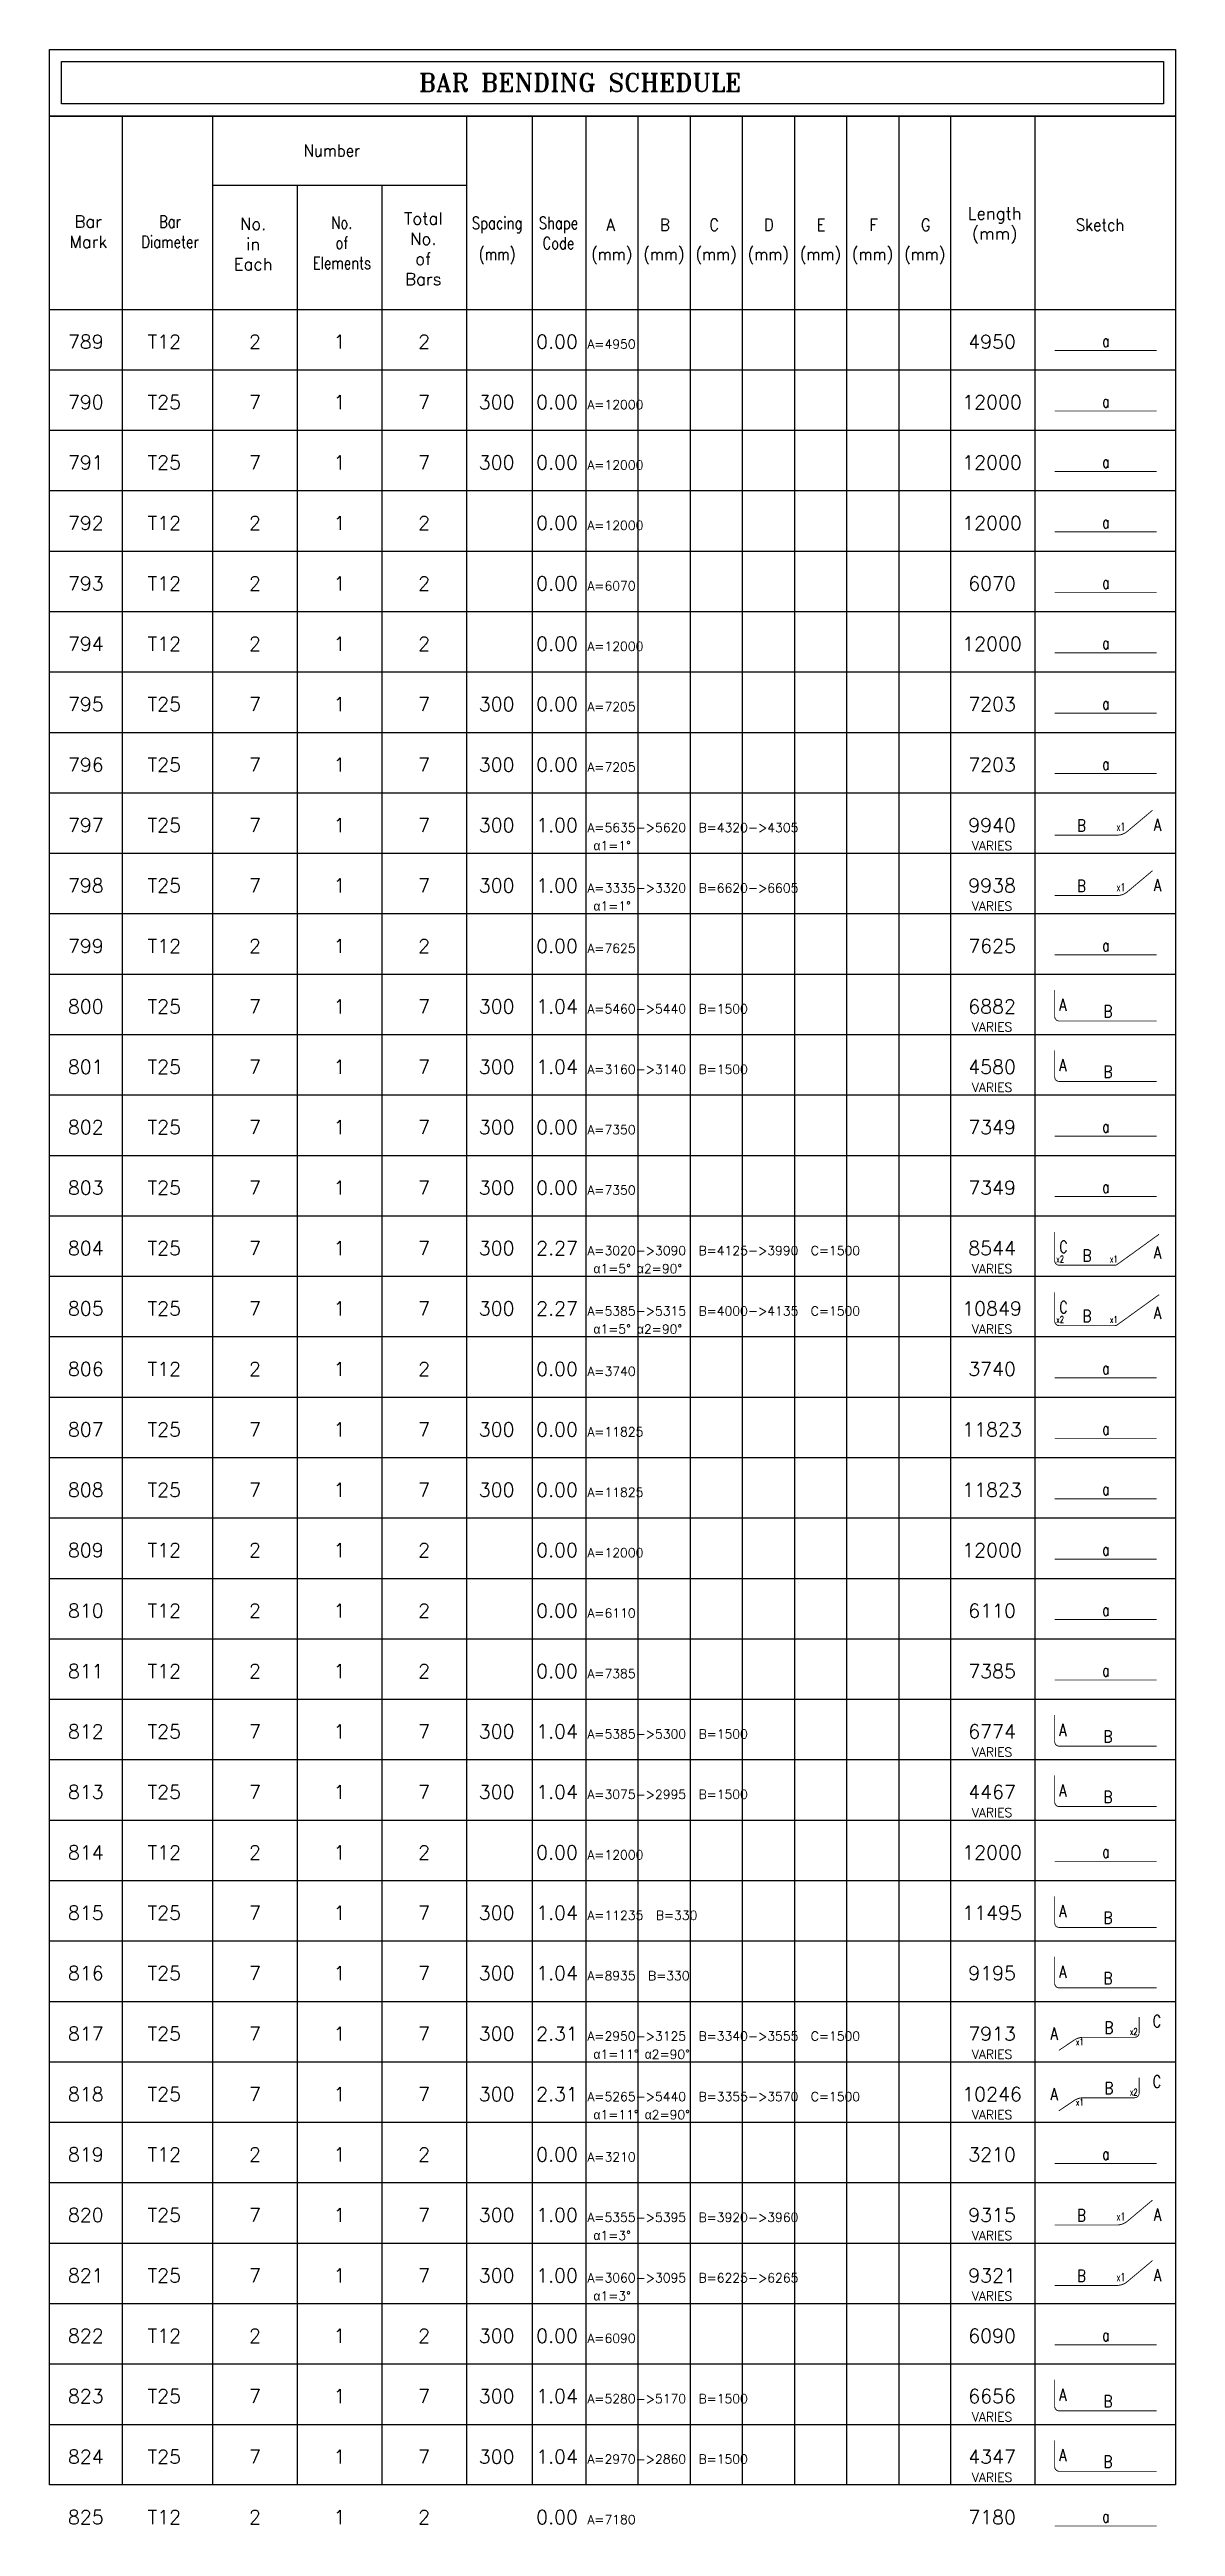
# Model space of a CAD drawing. Extents: x 660761725 to 1323371458, y 2734871439 to 5470067957.
# Drawn here: x 661864767 to 661869426, y 2734938289 to 2734948536 of the extents above; entities that cross this region are included whole.
import ezdxf
from ezdxf.enums import TextEntityAlignment as Align

# ---------------------------------------------------------------- set-up
doc = ezdxf.new("R2010")
doc.units = 0
for name, color, linetype in [('S-SCHEDULE', 140, 'Continuous'), ('S-SKETCH', 1, 'Continuous'), ('S-TEXT-SKETCH', 255, 'Continuous')]:
    doc.layers.add(name, color=color, linetype=linetype)
doc.styles.add('ARMACAD-OGER', font='romans.shx')
doc.styles.add('ROMANS', font='romans.shx')
doc.styles.add('ROMANT', font='romant')

msp = doc.modelspace()

# ---------------------------------------------------------------- texts
at = {"layer": 'S-SCHEDULE', "style": 'ROMANS'}
for s, height, p in [('T12', 57.5, (661865242.33088946, 2734947298.5)), ('2', 57.5, (661865617.33088946, 2734947298.5)), ('1', 57.5, (661865967.33088946, 2734947298.5)), ('2', 57.5, (661866317.33088946, 2734947298.5)), ('0.00', 57.5, (661866867.33088946, 2734947298.5)), ('4950', 57.5, (661868667.33088946, 2734947298.5)), ('T25', 57.5, (661865242.33088946, 2734947048.5)), ('7', 57.5, (661865617.33088946, 2734947048.5)), ('1', 57.5, (661865967.33088946, 2734947048.5)), ('7', 57.5, (661866317.33088946, 2734947048.5)), ('300', 57.5, (661866617.33088946, 2734947048.5)), ('0.00', 57.5, (661866867.33088946, 2734947048.5)), ('12000', 57.5, (661868667.33088946, 2734947048.5)), ('T25', 57.5, (661865242.33088946, 2734946798.5)), ('7', 57.5, (661865617.33088946, 2734946798.5)), ('1', 57.5, (661865967.33088946, 2734946798.5)), ('7', 57.5, (661866317.33088946, 2734946798.5)), ('300', 57.5, (661866617.33088946, 2734946798.5)), ('0.00', 57.5, (661866867.33088946, 2734946798.5)), ('12000', 57.5, (661868667.33088946, 2734946798.5)), ('T12', 57.5, (661865242.33088946, 2734946548.5)), ('2', 57.5, (661865617.33088946, 2734946548.5)), ('1', 57.5, (661865967.33088946, 2734946548.5)), ('2', 57.5, (661866317.33088946, 2734946548.5)), ('0.00', 57.5, (661866867.33088946, 2734946548.5)), ('12000', 57.5, (661868667.33088946, 2734946548.5)), ('T12', 57.5, (661865242.33088946, 2734946298.5)), ('2', 57.5, (661865617.33088946, 2734946298.5)), ('1', 57.5, (661865967.33088946, 2734946298.5)), ('2', 57.5, (661866317.33088946, 2734946298.5)), ('0.00', 57.5, (661866867.33088946, 2734946298.5)), ('6070', 57.5, (661868667.33088946, 2734946298.5)), ('T12', 57.5, (661865242.33088946, 2734946048.5)), ('2', 57.5, (661865617.33088946, 2734946048.5)), ('1', 57.5, (661865967.33088946, 2734946048.5)), ('2', 57.5, (661866317.33088946, 2734946048.5)), ('0.00', 57.5, (661866867.33088946, 2734946048.5)), ('12000', 57.5, (661868667.33088946, 2734946048.5)), ('T25', 57.5, (661865242.33088946, 2734945798.5)), ('7', 57.5, (661865617.33088946, 2734945798.5)), ('1', 57.5, (661865967.33088946, 2734945798.5)), ('7', 57.5, (661866317.33088946, 2734945798.5)), ('300', 57.5, (661866617.33088946, 2734945798.5)), ('0.00', 57.5, (661866867.33088946, 2734945798.5)), ('7203', 57.5, (661868667.33088946, 2734945798.5)), ('T25', 57.5, (661865242.33088946, 2734945548.5)), ('7', 57.5, (661865617.33088946, 2734945548.5)), ('1', 57.5, (661865967.33088946, 2734945548.5)), ('7', 57.5, (661866317.33088946, 2734945548.5)), ('300', 57.5, (661866617.33088946, 2734945548.5)), ('0.00', 57.5, (661866867.33088946, 2734945548.5)), ('7203', 57.5, (661868667.33088946, 2734945548.5)), ('T25', 57.5, (661865242.33088946, 2734945298.5)), ('7', 57.5, (661865617.33088946, 2734945298.5)), ('1', 57.5, (661865967.33088946, 2734945298.5)), ('7', 57.5, (661866317.33088946, 2734945298.5)), ('300', 57.5, (661866617.33088946, 2734945298.5)), ('1.00', 57.5, (661866867.33088946, 2734945298.5)), ('9940', 57.5, (661868667.33088946, 2734945298.5)), ('VARIES', 37.5, (661868667.33088946, 2734945223.5)), ('T25', 57.5, (661865242.33088946, 2734945048.5)), ('7', 57.5, (661865617.33088946, 2734945048.5)), ('1', 57.5, (661865967.33088946, 2734945048.5)), ('7', 57.5, (661866317.33088946, 2734945048.5)), ('300', 57.5, (661866617.33088946, 2734945048.5)), ('1.00', 57.5, (661866867.33088946, 2734945048.5)), ('9938', 57.5, (661868667.33088946, 2734945048.5)), ('VARIES', 37.5, (661868667.33088946, 2734944973.5)), ('T12', 57.5, (661865242.33088946, 2734944798.5)), ('2', 57.5, (661865617.33088946, 2734944798.5)), ('1', 57.5, (661865967.33088946, 2734944798.5)), ('2', 57.5, (661866317.33088946, 2734944798.5)), ('0.00', 57.5, (661866867.33088946, 2734944798.5)), ('7625', 57.5, (661868667.33088946, 2734944798.5)), ('T25', 57.5, (661865242.33088946, 2734944548.5)), ('7', 57.5, (661865617.33088946, 2734944548.5)), ('1', 57.5, (661865967.33088946, 2734944548.5)), ('7', 57.5, (661866317.33088946, 2734944548.5)), ('300', 57.5, (661866617.33088946, 2734944548.5)), ('1.04', 57.5, (661866867.33088946, 2734944548.5)), ('6882', 57.5, (661868667.33088946, 2734944548.5)), ('VARIES', 37.5, (661868667.33088946, 2734944473.5)), ('T25', 57.5, (661865242.33088946, 2734944298.5)), ('7', 57.5, (661865617.33088946, 2734944298.5)), ('1', 57.5, (661865967.33088946, 2734944298.5)), ('7', 57.5, (661866317.33088946, 2734944298.5)), ('300', 57.5, (661866617.33088946, 2734944298.5)), ('1.04', 57.5, (661866867.33088946, 2734944298.5)), ('4580', 57.5, (661868667.33088946, 2734944298.5)), ('VARIES', 37.5, (661868667.33088946, 2734944223.5)), ('T25', 57.5, (661865242.33088946, 2734944048.5)), ('7', 57.5, (661865617.33088946, 2734944048.5)), ('1', 57.5, (661865967.33088946, 2734944048.5)), ('7', 57.5, (661866317.33088946, 2734944048.5)), ('300', 57.5, (661866617.33088946, 2734944048.5)), ('0.00', 57.5, (661866867.33088946, 2734944048.5)), ('7349', 57.5, (661868667.33088946, 2734944048.5)), ('T25', 57.5, (661865242.33088946, 2734943798.5)), ('7', 57.5, (661865617.33088946, 2734943798.5)), ('1', 57.5, (661865967.33088946, 2734943798.5)), ('7', 57.5, (661866317.33088946, 2734943798.5)), ('300', 57.5, (661866617.33088946, 2734943798.5)), ('0.00', 57.5, (661866867.33088946, 2734943798.5)), ('7349', 57.5, (661868667.33088946, 2734943798.5)), ('T25', 57.5, (661865242.33088946, 2734943548.5)), ('7', 57.5, (661865617.33088946, 2734943548.5)), ('1', 57.5, (661865967.33088946, 2734943548.5)), ('7', 57.5, (661866317.33088946, 2734943548.5)), ('300', 57.5, (661866617.33088946, 2734943548.5)), ('2.27', 57.5, (661866867.33088946, 2734943548.5)), ('8544', 57.5, (661868667.33088946, 2734943548.5)), ('VARIES', 37.5, (661868667.33088946, 2734943473.5)), ('T25', 57.5, (661865242.33088946, 2734943298.5)), ('7', 57.5, (661865617.33088946, 2734943298.5)), ('1', 57.5, (661865967.33088946, 2734943298.5)), ('7', 57.5, (661866317.33088946, 2734943298.5)), ('300', 57.5, (661866617.33088946, 2734943298.5)), ('2.27', 57.5, (661866867.33088946, 2734943298.5)), ('10849', 57.5, (661868667.33088946, 2734943298.5)), ('VARIES', 37.5, (661868667.33088946, 2734943223.5)), ('T12', 57.5, (661865242.33088946, 2734943048.5)), ('2', 57.5, (661865617.33088946, 2734943048.5)), ('1', 57.5, (661865967.33088946, 2734943048.5)), ('2', 57.5, (661866317.33088946, 2734943048.5)), ('0.00', 57.5, (661866867.33088946, 2734943048.5)), ('3740', 57.5, (661868667.33088946, 2734943048.5)), ('T25', 57.5, (661865242.33088946, 2734942798.5)), ('7', 57.5, (661865617.33088946, 2734942798.5)), ('1', 57.5, (661865967.33088946, 2734942798.5)), ('7', 57.5, (661866317.33088946, 2734942798.5)), ('300', 57.5, (661866617.33088946, 2734942798.5)), ('0.00', 57.5, (661866867.33088946, 2734942798.5)), ('11823', 57.5, (661868667.33088946, 2734942798.5)), ('T25', 57.5, (661865242.33088946, 2734942548.5)), ('7', 57.5, (661865617.33088946, 2734942548.5)), ('1', 57.5, (661865967.33088946, 2734942548.5)), ('7', 57.5, (661866317.33088946, 2734942548.5)), ('300', 57.5, (661866617.33088946, 2734942548.5)), ('0.00', 57.5, (661866867.33088946, 2734942548.5)), ('11823', 57.5, (661868667.33088946, 2734942548.5)), ('T12', 57.5, (661865242.33088946, 2734942298.5)), ('2', 57.5, (661865617.33088946, 2734942298.5)), ('1', 57.5, (661865967.33088946, 2734942298.5)), ('2', 57.5, (661866317.33088946, 2734942298.5)), ('0.00', 57.5, (661866867.33088946, 2734942298.5)), ('12000', 57.5, (661868667.33088946, 2734942298.5)), ('T12', 57.5, (661865242.33088946, 2734942048.5)), ('2', 57.5, (661865617.33088946, 2734942048.5)), ('1', 57.5, (661865967.33088946, 2734942048.5)), ('2', 57.5, (661866317.33088946, 2734942048.5)), ('0.00', 57.5, (661866867.33088946, 2734942048.5)), ('6110', 57.5, (661868667.33088946, 2734942048.5)), ('T12', 57.5, (661865242.33088946, 2734941798.5)), ('2', 57.5, (661865617.33088946, 2734941798.5)), ('1', 57.5, (661865967.33088946, 2734941798.5)), ('2', 57.5, (661866317.33088946, 2734941798.5)), ('0.00', 57.5, (661866867.33088946, 2734941798.5)), ('7385', 57.5, (661868667.33088946, 2734941798.5)), ('T25', 57.5, (661865242.33088946, 2734941548.5)), ('7', 57.5, (661865617.33088946, 2734941548.5)), ('1', 57.5, (661865967.33088946, 2734941548.5)), ('7', 57.5, (661866317.33088946, 2734941548.5)), ('300', 57.5, (661866617.33088946, 2734941548.5)), ('1.04', 57.5, (661866867.33088946, 2734941548.5)), ('6774', 57.5, (661868667.33088946, 2734941548.5)), ('VARIES', 37.5, (661868667.33088946, 2734941473.5)), ('T25', 57.5, (661865242.33088946, 2734941298.5)), ('7', 57.5, (661865617.33088946, 2734941298.5)), ('1', 57.5, (661865967.33088946, 2734941298.5)), ('7', 57.5, (661866317.33088946, 2734941298.5)), ('300', 57.5, (661866617.33088946, 2734941298.5)), ('1.04', 57.5, (661866867.33088946, 2734941298.5)), ('4467', 57.5, (661868667.33088946, 2734941298.5)), ('VARIES', 37.5, (661868667.33088946, 2734941223.5)), ('T12', 57.5, (661865242.33088946, 2734941048.5)), ('2', 57.5, (661865617.33088946, 2734941048.5)), ('1', 57.5, (661865967.33088946, 2734941048.5)), ('2', 57.5, (661866317.33088946, 2734941048.5)), ('0.00', 57.5, (661866867.33088946, 2734941048.5)), ('12000', 57.5, (661868667.33088946, 2734941048.5)), ('T25', 57.5, (661865242.33088946, 2734940798.5)), ('7', 57.5, (661865617.33088946, 2734940798.5)), ('1', 57.5, (661865967.33088946, 2734940798.5)), ('7', 57.5, (661866317.33088946, 2734940798.5)), ('300', 57.5, (661866617.33088946, 2734940798.5)), ('1.04', 57.5, (661866867.33088946, 2734940798.5)), ('11495', 57.5, (661868667.33088946, 2734940798.5)), ('T25', 57.5, (661865242.33088946, 2734940548.5)), ('7', 57.5, (661865617.33088946, 2734940548.5)), ('1', 57.5, (661865967.33088946, 2734940548.5)), ('7', 57.5, (661866317.33088946, 2734940548.5)), ('300', 57.5, (661866617.33088946, 2734940548.5)), ('1.04', 57.5, (661866867.33088946, 2734940548.5)), ('9195', 57.5, (661868667.33088946, 2734940548.5)), ('T25', 57.5, (661865242.33088946, 2734940298.5)), ('7', 57.5, (661865617.33088946, 2734940298.5)), ('1', 57.5, (661865967.33088946, 2734940298.5)), ('7', 57.5, (661866317.33088946, 2734940298.5)), ('300', 57.5, (661866617.33088946, 2734940298.5)), ('2.31', 57.5, (661866867.33088946, 2734940298.5)), ('7913', 57.5, (661868667.33088946, 2734940298.5)), ('VARIES', 37.5, (661868667.33088946, 2734940223.5)), ('T25', 57.5, (661865242.33088946, 2734940048.5)), ('7', 57.5, (661865617.33088946, 2734940048.5)), ('1', 57.5, (661865967.33088946, 2734940048.5)), ('7', 57.5, (661866317.33088946, 2734940048.5)), ('300', 57.5, (661866617.33088946, 2734940048.5)), ('2.31', 57.5, (661866867.33088946, 2734940048.5)), ('10246', 57.5, (661868667.33088946, 2734940048.5)), ('VARIES', 37.5, (661868667.33088946, 2734939973.5)), ('T12', 57.5, (661865242.33088946, 2734939798.5)), ('2', 57.5, (661865617.33088946, 2734939798.5)), ('1', 57.5, (661865967.33088946, 2734939798.5)), ('2', 57.5, (661866317.33088946, 2734939798.5)), ('0.00', 57.5, (661866867.33088946, 2734939798.5)), ('3210', 57.5, (661868667.33088946, 2734939798.5)), ('T25', 57.5, (661865242.33088946, 2734939548.5)), ('7', 57.5, (661865617.33088946, 2734939548.5)), ('1', 57.5, (661865967.33088946, 2734939548.5)), ('7', 57.5, (661866317.33088946, 2734939548.5)), ('300', 57.5, (661866617.33088946, 2734939548.5)), ('1.00', 57.5, (661866867.33088946, 2734939548.5)), ('9315', 57.5, (661868667.33088946, 2734939548.5)), ('VARIES', 37.5, (661868667.33088946, 2734939473.5)), ('T25', 57.5, (661865242.33088946, 2734939298.5)), ('7', 57.5, (661865617.33088946, 2734939298.5)), ('1', 57.5, (661865967.33088946, 2734939298.5)), ('7', 57.5, (661866317.33088946, 2734939298.5)), ('300', 57.5, (661866617.33088946, 2734939298.5)), ('1.00', 57.5, (661866867.33088946, 2734939298.5)), ('9321', 57.5, (661868667.33088946, 2734939298.5)), ('VARIES', 37.5, (661868667.33088946, 2734939223.5)), ('T12', 57.5, (661865242.33088946, 2734939048.5)), ('2', 57.5, (661865617.33088946, 2734939048.5)), ('1', 57.5, (661865967.33088946, 2734939048.5)), ('2', 57.5, (661866317.33088946, 2734939048.5)), ('300', 57.5, (661866617.33088946, 2734939048.5)), ('0.00', 57.5, (661866867.33088946, 2734939048.5)), ('6090', 57.5, (661868667.33088946, 2734939048.5)), ('T25', 57.5, (661865242.33088946, 2734938798.5)), ('7', 57.5, (661865617.33088946, 2734938798.5)), ('1', 57.5, (661865967.33088946, 2734938798.5)), ('7', 57.5, (661866317.33088946, 2734938798.5)), ('300', 57.5, (661866617.33088946, 2734938798.5)), ('1.04', 57.5, (661866867.33088946, 2734938798.5)), ('6656', 57.5, (661868667.33088946, 2734938798.5)), ('VARIES', 37.5, (661868667.33088946, 2734938723.5)), ('T25', 57.5, (661865242.33088946, 2734938548.5)), ('7', 57.5, (661865617.33088946, 2734938548.5)), ('1', 57.5, (661865967.33088946, 2734938548.5)), ('7', 57.5, (661866317.33088946, 2734938548.5)), ('300', 57.5, (661866617.33088946, 2734938548.5)), ('1.04', 57.5, (661866867.33088946, 2734938548.5)), ('4347', 57.5, (661868667.33088946, 2734938548.5)), ('VARIES', 37.5, (661868667.33088946, 2734938473.5)), ('T12', 57.5, (661865242.33088946, 2734938298.5)), ('2', 57.5, (661865617.33088946, 2734938298.5)), ('1', 57.5, (661865967.33088946, 2734938298.5)), ('2', 57.5, (661866317.33088946, 2734938298.5)), ('0.00', 57.5, (661866867.33088946, 2734938298.5)), ('7180', 57.5, (661868667.33088946, 2734938298.5))]:
    msp.add_text(s, height=height, dxfattribs=at).set_placement(p, align=Align.CENTER)
for s, insert, char_height, width, attachment_point in [('{\\FRomanS;\\C140;789}', (661864917.33088946, 2734947298.5), 57.5, 230, 8), (' A=4950 ', (661866967.33088946, 2734947336), 37.5, 2400, 1), ('{\\FRomanS;\\C140;790}', (661864917.33088946, 2734947048.5), 57.5, 230, 8), (' A=12000 ', (661866967.33088946, 2734947086), 37.5, 2400, 1), ('{\\FRomanS;\\C140;791}', (661864917.33088946, 2734946798.5), 57.5, 230, 8), (' A=12000 ', (661866967.33088946, 2734946836), 37.5, 2400, 1), ('{\\FRomanS;\\C140;792}', (661864917.33088946, 2734946548.5), 57.5, 230, 8), (' A=12000 ', (661866967.33088946, 2734946586), 37.5, 2400, 1), ('{\\FRomanS;\\C140;793}', (661864917.33088946, 2734946298.5), 57.5, 230, 8), (' A=6070 ', (661866967.33088946, 2734946336), 37.5, 2400, 1), ('{\\FRomanS;\\C140;794}', (661864917.33088946, 2734946048.5), 57.5, 230, 8), (' A=12000 ', (661866967.33088946, 2734946086), 37.5, 2400, 1), ('{\\FRomanS;\\C140;795}', (661864917.33088946, 2734945798.5), 57.5, 230, 8), (' A=7205 ', (661866967.33088946, 2734945836), 37.5, 2400, 1), ('{\\FRomanS;\\C140;796}', (661864917.33088946, 2734945548.5), 57.5, 230, 8), (' A=7205 ', (661866967.33088946, 2734945586), 37.5, 2400, 1), ('{\\FRomanS;\\C140;797}', (661864917.33088946, 2734945298.5), 57.5, 230, 8), (' A=5635->5620  B=4320->4305 ', (661866967.33088946, 2734945336), 37.5, 2400, 1), (' {\\Fgreeks.shx;a}1=1°', (661866992.33088946, 2734945261), 37.5, 2375, 1), ('{\\FRomanS;\\C140;798}', (661864917.33088946, 2734945048.5), 57.5, 230, 8), (' A=3335->3320  B=6620->6605 ', (661866967.33088946, 2734945086), 37.5, 2400, 1), (' {\\Fgreeks.shx;a}1=1°', (661866992.33088946, 2734945011), 37.5, 2375, 1), ('{\\FRomanS;\\C140;799}', (661864917.33088946, 2734944798.5), 57.5, 230, 8), (' A=7625 ', (661866967.33088946, 2734944836), 37.5, 2400, 1), ('{\\FRomanS;\\C140;800}', (661864917.33088946, 2734944548.5), 57.5, 230, 8), (' A=5460->5440  B=1500 ', (661866967.33088946, 2734944586), 37.5, 2400, 1), ('{\\FRomanS;\\C140;801}', (661864917.33088946, 2734944298.5), 57.5, 230, 8), (' A=3160->3140  B=1500 ', (661866967.33088946, 2734944336), 37.5, 2400, 1), ('{\\FRomanS;\\C140;802}', (661864917.33088946, 2734944048.5), 57.5, 230, 8), (' A=7350 ', (661866967.33088946, 2734944086), 37.5, 2400, 1), ('{\\FRomanS;\\C140;803}', (661864917.33088946, 2734943798.5), 57.5, 230, 8), (' A=7350 ', (661866967.33088946, 2734943836), 37.5, 2400, 1), ('{\\FRomanS;\\C140;804}', (661864917.33088946, 2734943548.5), 57.5, 230, 8), (' A=3020->3090  B=4125->3990  C=1500 ', (661866967.33088946, 2734943586), 37.5, 2400, 1), (' {\\Fgreeks.shx;a}1=5° {\\Fgreeks.shx;a}2=90°', (661866992.33088946, 2734943511), 37.5, 2375, 1), ('{\\FRomanS;\\C140;805}', (661864917.33088946, 2734943298.5), 57.5, 230, 8), (' A=5385->5315  B=4000->4135  C=1500 ', (661866967.33088946, 2734943336), 37.5, 2400, 1), (' {\\Fgreeks.shx;a}1=5° {\\Fgreeks.shx;a}2=90°', (661866992.33088946, 2734943261), 37.5, 2375, 1), ('{\\FRomanS;\\C140;806}', (661864917.33088946, 2734943048.5), 57.5, 230, 8), (' A=3740 ', (661866967.33088946, 2734943086), 37.5, 2400, 1), ('{\\FRomanS;\\C140;807}', (661864917.33088946, 2734942798.5), 57.5, 230, 8), (' A=11825 ', (661866967.33088946, 2734942836), 37.5, 2400, 1), ('{\\FRomanS;\\C140;808}', (661864917.33088946, 2734942548.5), 57.5, 230, 8), (' A=11825 ', (661866967.33088946, 2734942586), 37.5, 2400, 1), ('{\\FRomanS;\\C140;809}', (661864917.33088946, 2734942298.5), 57.5, 230, 8), (' A=12000 ', (661866967.33088946, 2734942336), 37.5, 2400, 1), ('{\\FRomanS;\\C140;810}', (661864917.33088946, 2734942048.5), 57.5, 230, 8), (' A=6110 ', (661866967.33088946, 2734942086), 37.5, 2400, 1), ('{\\FRomanS;\\C140;811}', (661864917.33088946, 2734941798.5), 57.5, 230, 8), (' A=7385 ', (661866967.33088946, 2734941836), 37.5, 2400, 1), ('{\\FRomanS;\\C140;812}', (661864917.33088946, 2734941548.5), 57.5, 230, 8), (' A=5385->5300  B=1500 ', (661866967.33088946, 2734941586), 37.5, 2400, 1), ('{\\FRomanS;\\C140;813}', (661864917.33088946, 2734941298.5), 57.5, 230, 8), (' A=3075->2995  B=1500 ', (661866967.33088946, 2734941336), 37.5, 2400, 1), ('{\\FRomanS;\\C140;814}', (661864917.33088946, 2734941048.5), 57.5, 230, 8), (' A=12000 ', (661866967.33088946, 2734941086), 37.5, 2400, 1), ('{\\FRomanS;\\C140;815}', (661864917.33088946, 2734940798.5), 57.5, 230, 8), (' A=11235  B=330 ', (661866967.33088946, 2734940836), 37.5, 2400, 1), ('{\\FRomanS;\\C140;816}', (661864917.33088946, 2734940548.5), 57.5, 230, 8), (' A=8935  B=330 ', (661866967.33088946, 2734940586), 37.5, 2400, 1), ('{\\FRomanS;\\C140;817}', (661864917.33088946, 2734940298.5), 57.5, 230, 8), (' A=2950->3125  B=3340->3555  C=1500 ', (661866967.33088946, 2734940336), 37.5, 2400, 1), (' {\\Fgreeks.shx;a}1=11° {\\Fgreeks.shx;a}2=90°', (661866992.33088946, 2734940261), 37.5, 2375, 1), ('{\\FRomanS;\\C140;818}', (661864917.33088946, 2734940048.5), 57.5, 230, 8), (' A=5265->5440  B=3355->3570  C=1500 ', (661866967.33088946, 2734940086), 37.5, 2400, 1), (' {\\Fgreeks.shx;a}1=11° {\\Fgreeks.shx;a}2=90°', (661866992.33088946, 2734940011), 37.5, 2375, 1), ('{\\FRomanS;\\C140;819}', (661864917.33088946, 2734939798.5), 57.5, 230, 8), (' A=3210 ', (661866967.33088946, 2734939836), 37.5, 2400, 1), ('{\\FRomanS;\\C140;820}', (661864917.33088946, 2734939548.5), 57.5, 230, 8), (' A=5355->5395  B=3920->3960 ', (661866967.33088946, 2734939586), 37.5, 2400, 1), (' {\\Fgreeks.shx;a}1=3°', (661866992.33088946, 2734939511), 37.5, 2375, 1), ('{\\FRomanS;\\C140;821}', (661864917.33088946, 2734939298.5), 57.5, 230, 8), (' A=3060->3095  B=6225->6265 ', (661866967.33088946, 2734939336), 37.5, 2400, 1), (' {\\Fgreeks.shx;a}1=3°', (661866992.33088946, 2734939261), 37.5, 2375, 1), ('{\\FRomanS;\\C140;822}', (661864917.33088946, 2734939048.5), 57.5, 230, 8), (' A=6090 ', (661866967.33088946, 2734939086), 37.5, 2400, 1), ('{\\FRomanS;\\C140;823}', (661864917.33088946, 2734938798.5), 57.5, 230, 8), (' A=5280->5170  B=1500 ', (661866967.33088946, 2734938836), 37.5, 2400, 1), ('{\\FRomanS;\\C140;824}', (661864917.33088946, 2734938548.5), 57.5, 230, 8), (' A=2970->2860  B=1500 ', (661866967.33088946, 2734938586), 37.5, 2400, 1), ('{\\FRomanS;\\C140;825}', (661864917.33088946, 2734938298.5), 57.5, 230, 8), (' A=7180 ', (661866967.33088946, 2734938336), 37.5, 2400, 1)]:
    msp.add_mtext(s, dxfattribs=dict(at, insert=insert, char_height=char_height, width=width, attachment_point=attachment_point))

# ---------------------------------------------------------------- blocks, each defined once
blk = doc.blocks.new('cadf_50')
at = {"color": 9}
for p, q in [((0, -42), (186.35, -42)), ((0, -52), (186.35, -52)), ((0, -62), (186.35, -62)), ((0, -72), (186.35, -72)), ((0, -82), (186.35, -82)), ((0, -92), (186.35, -92)), ((0, -102), (186.35, -102)), ((0, -112), (186.35, -112)), ((0, -122), (186.35, -122)), ((0, -132), (186.35, -132)), ((0, -142), (186.35, -142)), ((0, -152), (186.35, -152)), ((0, -162), (186.35, -162)), ((0, -172), (186.35, -172)), ((0, -182), (186.35, -182)), ((0, -192), (186.35, -192)), ((0, -202), (186.35, -202)), ((0, -212), (186.35, -212)), ((0, -222), (186.35, -222)), ((0, -232), (186.35, -232)), ((0, -242), (186.35, -242)), ((0, -252), (186.35, -252)), ((0, -262), (186.35, -262)), ((0, -272), (186.35, -272)), ((0, -282), (186.35, -282)), ((0, -292), (186.35, -292)), ((0, -302), (186.35, -302)), ((0, -312), (186.35, -312)), ((0, -322), (186.35, -322)), ((0, -332), (186.35, -332)), ((0, -342), (186.35, -342)), ((0, -352), (186.35, -352)), ((0, -362), (186.35, -362)), ((0, -372), (186.35, -372)), ((0, -382), (186.35, -382))]:
    blk.add_line(p, q, dxfattribs=at)
at = {"color": 140}
for points in [[(0, 11), (186.35, 11), (186.35, 0), (0, 0)], [(2, 9), (184.35, 9), (184.35, 2), (2, 2)]]:
    blk.add_lwpolyline(points, close=True, dxfattribs=at)
at = {"layer": 'S-SCHEDULE'}
for p, q in [((0, -392), (0, 0)), ((12, 0), (12, -392)), ((27, 0), (27, -392)), ((69, 0), (69, -392)), ((79.87, 0), (79.87, -392)), ((88.75, 0), (88.75, -392)), ((97.38, 0), (97.38, -392)), ((106.02, 0), (106.02, -392)), ((114.65, 0), (114.65, -392)), ((123.28, 0), (123.28, -392)), ((131.91, 0), (131.91, -392)), ((140.55, 0), (140.55, -392)), ((149.18, -392), (149.18, 0)), ((163.15, -392), (163.15, 0)), ((27, -11.45), (69, -11.45)), ((41, -11.45), (41, -392)), ((55, -11.45), (55, -392)), ((0, -32), (186.35, -32))]:
    blk.add_line(p, q, dxfattribs=at)
at = {"layer": 'S-SCHEDULE', "flags": 128}
blk.add_lwpolyline([(0, -392), (0, 0), (186.35, 0), (186.35, -392)], close=True, dxfattribs=at)
at = {"color": 140, "insert": (61.14, 7.05), "char_height": 3, "width": 81.5392, "attachment_point": 1, "rotation": 0.0004, "style": 'ROMANT'}
blk.add_mtext('{\\Fromant|c0;BAR BENDING SCHEDULE}', dxfattribs=at)
at = {"layer": 'S-SCHEDULE', "style": 'ARMACAD-OGER'}
for s, width, p in [('Number', 0.9, (46.74, -5.72)), ('(mm)', 0.8, (74.08, -23)), ('(mm)', 0.9, (93.05, -23)), ('(mm)', 0.9, (101.68, -23)), ('(mm)', 0.9, (110.32, -23)), ('(mm)', 0.9, (118.95, -23)), ('(mm)', 0.9, (127.58, -23)), ('(mm)', 0.9, (136.21, -23)), ('(mm)', 0.9, (144.85, -23))]:
    blk.add_text(s, height=2, dxfattribs=dict(at, width=width)).set_placement(p, align=Align.MIDDLE)
at = {"layer": 'S-SCHEDULE', "style": 'ARMACAD-OGER', "width": 0.9}
for s, p in [('A', (92.87, -18)), ('B', (101.86, -18)), ('C', (110.01, -18)), ('D', (119.05, -18)), ('E', (127.67, -18)), ('F', (136.4, -18)), ('G', (145.02, -18)), ('Sketch', (173.87, -18))]:
    blk.add_text(s, height=2, dxfattribs=at).set_placement(p, align=Align.MIDDLE_CENTER)
at = {"layer": 'S-SCHEDULE', "char_height": 2, "attachment_point": 2, "style": 'ARMACAD-OGER'}
for s, insert, width in [('Total No. of Bars', (61.86, -15.98), 3.2105), ('Length (mm)', (156.42, -15.11), 8.2105), ('Bar\\PMark', (6.41, -16.47), 27.5713), ('{\\W0.8;Bar\\PDiameter}', (19.94, -16.48), 15.2105), ('No. \\Pin\\PEach', (33.7, -16.86), 23.5714), ('{\\W0.8;No.\\Pof\\PElements}', (48.39, -16.65), 17.2105), ('{\\W0.8;Spacing}', (74.08, -16.7), 28.6571), ('{\\W0.8;Shape\\PCode}', (84.23, -16.7), 28.6571)]:
    blk.add_mtext(s, dxfattribs=dict(at, insert=insert, width=width))
blk = doc.blocks.new('1-CFSHP20')
at = {"layer": 'S-SKETCH', "const_width": 0.2}
blk.add_lwpolyline([(-24, 2), (-1, 2)], dxfattribs=at)
at = {"layer": 'S-TEXT-SKETCH', "linetype": 'ByBlock', "style": 'ROMANS', "width": 0.7}
blk.add_attdef('A', text='', height=2, dxfattribs=at).set_placement((-12.5, 2), align=Align.BOTTOM_CENTER)
blk = doc.blocks.new('34-37-CFSHP62a')
at = {"layer": 'S-SKETCH', "const_width": 0.2}
blk.add_lwpolyline([(-24, 1.91), (-9.99, 1.91, 0.176327), (-7.61, 2.78), (-1.96, 7.52)], format="xyb", dxfattribs=at)
at = {"layer": 'S-TEXT-SKETCH', "style": 'ROMANS', "width": 0.7}
blk.add_text('x1', height=1.8, dxfattribs=at).set_placement((-10.11, 2.36), align=Align.BOTTOM_LEFT)
at = {"layer": 'S-TEXT-SKETCH', "style": 'ROMANS', "width": 0.8}
for tag, p in [('B', (-17, 1.91)), ('A', (0, 2.07))]:
    blk.add_attdef(tag, text='', height=2, dxfattribs=at).set_placement(p, align=Align.BOTTOM_RIGHT)
blk = doc.blocks.new('33-CFSHP37')
at = {"layer": 'S-SKETCH', "const_width": 0.2}
blk.add_lwpolyline([(-1, 1), (-22.96875, 1, -0.4142135624), (-24, 2.03125), (-24, 8)], format="xyb", dxfattribs=at)
at = {"layer": 'S-TEXT-SKETCH', "style": 'ROMANS', "width": 0.8}
blk.add_attdef('A', text='', height=2, dxfattribs=at).set_placement((-23, 6), align=Align.TOP_LEFT)
blk.add_attdef('B', text='', height=2, dxfattribs=at).set_placement((-11.984375, 1), align=Align.BOTTOM_CENTER)
blk = doc.blocks.new('53-146-CFSHP45a')
at = {"layer": 'S-SKETCH', "const_width": 0.2}
blk.add_lwpolyline([(-0.47, 7.49), (-9.88, 0.7, -0.157612), (-10.48, 0.51), (-22.97, 0.51, -0.414214), (-24, 1.54), (-24, 8)], format="xyb", dxfattribs=at)
at = {"layer": 'S-TEXT-SKETCH', "style": 'ROMANS', "width": 0.7}
for s, p in [('x2', (-22.77, 1.89)), ('x1', (-10.67, 1.89))]:
    blk.add_text(s, height=1.5, dxfattribs=at).set_placement(p, align=Align.MIDDLE_CENTER)
at = {"layer": 'S-TEXT-SKETCH', "style": 'ROMANS', "width": 0.8}
blk.add_attdef('C', text='', height=2, dxfattribs=at).set_placement((-23, 6), align=Align.TOP_LEFT)
blk.add_attdef('B', text='', height=2, dxfattribs=at).set_placement((-16.72, 0.51), align=Align.BOTTOM_CENTER)
blk.add_attdef('A', text='', height=2, dxfattribs=at).set_placement((0, 1.19), align=Align.BOTTOM_RIGHT)
blk = doc.blocks.new('58-CFSHP46')
at = {"layer": 'S-SKETCH', "const_width": 0.2, "flags": 128}
blk.add_lwpolyline([(-23.1, 0.05), (-19.64, 2.37, -0.14883), (-17.58, 3), (-6, 3, 0.414214), (-5, 4), (-5, 7.55)], format="xyb", dxfattribs=at)
at = {"layer": 'S-TEXT-SKETCH', "style": 'ROMANS', "width": 0.7}
for s, p in [('x1', (-18.35, 1.99)), ('x2', (-6.22, 4.28))]:
    blk.add_text(s, height=1.5, dxfattribs=at).set_placement(p, align=Align.MIDDLE_CENTER)
at = {"layer": 'S-TEXT-SKETCH', "style": 'ROMANS', "width": 0.8}
blk.add_attdef('B', text='', height=2, dxfattribs=at).set_placement((-11.79, 3), align=Align.BOTTOM_CENTER)
blk.add_attdef('C', text='', height=2, dxfattribs=at).set_placement((0, 8), align=Align.TOP_RIGHT)
blk.add_attdef('A', text='', height=2, dxfattribs=at).set_placement((-25, 1.65), align=Align.BOTTOM_LEFT)

# ---------------------------------------------------------------- block references
at = {"layer": 'S-SCHEDULE', "xscale": 25, "yscale": 25, "zscale": 25}
msp.add_blockref('cadf_50', (661864767.33088946, 2734948261), dxfattribs=at)
at = {"layer": 'S-SCHEDULE'}
ref = msp.add_blockref('1-CFSHP20', (661869367.33088946, 2734947253.75), dxfattribs=dict(at, xscale=18.375, yscale=18.375, zscale=18.375))
ref.add_attrib('A', 'a', dxfattribs={"layer": 'S-TEXT-SKETCH', "color": 7, "linetype": 'ByBlock', "height": 50, "style": 'ROMANS', "width": 0.7}).set_placement((661869137.64338946, 2734947290.5), align=Align.BOTTOM_CENTER)
ref = msp.add_blockref('1-CFSHP20', (661869367.33088946, 2734947003.75), dxfattribs=dict(at, xscale=18.375, yscale=18.375, zscale=18.375))
ref.add_attrib('A', 'a', dxfattribs={"layer": 'S-TEXT-SKETCH', "color": 7, "linetype": 'ByBlock', "height": 50, "style": 'ROMANS', "width": 0.7}).set_placement((661869137.64338946, 2734947040.5), align=Align.BOTTOM_CENTER)
ref = msp.add_blockref('1-CFSHP20', (661869367.33088946, 2734946753.75), dxfattribs=dict(at, xscale=18.375, yscale=18.375, zscale=18.375))
ref.add_attrib('A', 'a', dxfattribs={"layer": 'S-TEXT-SKETCH', "color": 7, "linetype": 'ByBlock', "height": 50, "style": 'ROMANS', "width": 0.7}).set_placement((661869137.64338946, 2734946790.5), align=Align.BOTTOM_CENTER)
ref = msp.add_blockref('1-CFSHP20', (661869367.33088946, 2734946503.75), dxfattribs=dict(at, xscale=18.375, yscale=18.375, zscale=18.375))
ref.add_attrib('A', 'a', dxfattribs={"layer": 'S-TEXT-SKETCH', "color": 7, "linetype": 'ByBlock', "height": 50, "style": 'ROMANS', "width": 0.7}).set_placement((661869137.64338946, 2734946540.5), align=Align.BOTTOM_CENTER)
ref = msp.add_blockref('1-CFSHP20', (661869367.33088946, 2734946253.75), dxfattribs=dict(at, xscale=18.375, yscale=18.375, zscale=18.375))
ref.add_attrib('A', 'a', dxfattribs={"layer": 'S-TEXT-SKETCH', "color": 7, "linetype": 'ByBlock', "height": 50, "style": 'ROMANS', "width": 0.7}).set_placement((661869137.64338946, 2734946290.5), align=Align.BOTTOM_CENTER)
ref = msp.add_blockref('1-CFSHP20', (661869367.33088946, 2734946003.75), dxfattribs=dict(at, xscale=18.375, yscale=18.375, zscale=18.375))
ref.add_attrib('A', 'a', dxfattribs={"layer": 'S-TEXT-SKETCH', "color": 7, "linetype": 'ByBlock', "height": 50, "style": 'ROMANS', "width": 0.7}).set_placement((661869137.64338946, 2734946040.5), align=Align.BOTTOM_CENTER)
ref = msp.add_blockref('1-CFSHP20', (661869367.33088946, 2734945753.75), dxfattribs=dict(at, xscale=18.375, yscale=18.375, zscale=18.375))
ref.add_attrib('A', 'a', dxfattribs={"layer": 'S-TEXT-SKETCH', "color": 7, "linetype": 'ByBlock', "height": 50, "style": 'ROMANS', "width": 0.7}).set_placement((661869137.64338946, 2734945790.5), align=Align.BOTTOM_CENTER)
ref = msp.add_blockref('1-CFSHP20', (661869367.33088946, 2734945503.75), dxfattribs=dict(at, xscale=18.375, yscale=18.375, zscale=18.375))
ref.add_attrib('A', 'a', dxfattribs={"layer": 'S-TEXT-SKETCH', "color": 7, "linetype": 'ByBlock', "height": 50, "style": 'ROMANS', "width": 0.7}).set_placement((661869137.64338946, 2734945540.5), align=Align.BOTTOM_CENTER)
ref = msp.add_blockref('34-37-CFSHP62a', (661869367.33088946, 2734945250.66268206), dxfattribs=dict(at, xscale=18.375, yscale=18.375, zscale=18.375))
ref.add_attrib('A', 'A', dxfattribs={"layer": 'S-TEXT-SKETCH', "color": 7, "height": 50, "style": 'ROMANS', "width": 0.8}).set_placement((661869367.33088946, 2734945288.71799517), align=Align.BOTTOM_RIGHT)
ref.add_attrib('B', 'B', dxfattribs={"layer": 'S-TEXT-SKETCH', "color": 7, "height": 50, "style": 'ROMANS', "width": 0.8}).set_placement((661869055.03326678, 2734945285.81130981), align=Align.BOTTOM_RIGHT)
ref = msp.add_blockref('34-37-CFSHP62a', (661869367.33088946, 2734945000.66268206), dxfattribs=dict(at, xscale=18.375, yscale=18.375, zscale=18.375))
ref.add_attrib('A', 'A', dxfattribs={"layer": 'S-TEXT-SKETCH', "color": 7, "height": 50, "style": 'ROMANS', "width": 0.8}).set_placement((661869367.33088946, 2734945038.71799517), align=Align.BOTTOM_RIGHT)
ref.add_attrib('B', 'B', dxfattribs={"layer": 'S-TEXT-SKETCH', "color": 7, "height": 50, "style": 'ROMANS', "width": 0.8}).set_placement((661869055.03326678, 2734945035.81130981), align=Align.BOTTOM_RIGHT)
ref = msp.add_blockref('1-CFSHP20', (661869367.33088946, 2734944753.75), dxfattribs=dict(at, xscale=18.375, yscale=18.375, zscale=18.375))
ref.add_attrib('A', 'a', dxfattribs={"layer": 'S-TEXT-SKETCH', "color": 7, "linetype": 'ByBlock', "height": 50, "style": 'ROMANS', "width": 0.7}).set_placement((661869137.64338946, 2734944790.5), align=Align.BOTTOM_CENTER)
ref = msp.add_blockref('33-CFSHP37', (661869367.33088946, 2734944498.48338318), dxfattribs=dict(at, xscale=18.375, yscale=18.375, zscale=18.375))
ref.add_attrib('A', 'A', dxfattribs={"layer": 'S-TEXT-SKETCH', "color": 7, "height": 50, "style": 'ROMANS', "width": 0.8}).set_placement((661868944.70588946, 2734944608.73338318), align=Align.TOP_LEFT)
ref.add_attrib('B', 'B', dxfattribs={"layer": 'S-TEXT-SKETCH', "color": 7, "height": 50, "style": 'ROMANS', "width": 0.8}).set_placement((661869147.11799884, 2734944516.85838318), align=Align.BOTTOM_CENTER)
ref = msp.add_blockref('33-CFSHP37', (661869367.33088946, 2734944248.48338318), dxfattribs=dict(at, xscale=18.375, yscale=18.375, zscale=18.375))
ref.add_attrib('A', 'A', dxfattribs={"layer": 'S-TEXT-SKETCH', "color": 7, "height": 50, "style": 'ROMANS', "width": 0.8}).set_placement((661868944.70588946, 2734944358.73338318), align=Align.TOP_LEFT)
ref.add_attrib('B', 'B', dxfattribs={"layer": 'S-TEXT-SKETCH', "color": 7, "height": 50, "style": 'ROMANS', "width": 0.8}).set_placement((661869147.11799884, 2734944266.85838318), align=Align.BOTTOM_CENTER)
ref = msp.add_blockref('1-CFSHP20', (661869367.33088946, 2734944003.75), dxfattribs=dict(at, xscale=18.375, yscale=18.375, zscale=18.375))
ref.add_attrib('A', 'a', dxfattribs={"layer": 'S-TEXT-SKETCH', "color": 7, "linetype": 'ByBlock', "height": 50, "style": 'ROMANS', "width": 0.7}).set_placement((661869137.64338946, 2734944040.5), align=Align.BOTTOM_CENTER)
ref = msp.add_blockref('1-CFSHP20', (661869367.33088946, 2734943753.75), dxfattribs=dict(at, xscale=18.375, yscale=18.375, zscale=18.375))
ref.add_attrib('A', 'a', dxfattribs={"layer": 'S-TEXT-SKETCH', "color": 7, "linetype": 'ByBlock', "height": 50, "style": 'ROMANS', "width": 0.7}).set_placement((661869137.64338946, 2734943790.5), align=Align.BOTTOM_CENTER)
ref = msp.add_blockref('53-146-CFSHP45a', (661869367.33088946, 2734943497.27735281), dxfattribs=dict(at, xscale=18.375, yscale=18.375, zscale=18.375))
ref.add_attrib('C', 'C', dxfattribs={"layer": 'S-TEXT-SKETCH', "color": 7, "height": 50, "style": 'ROMANS', "width": 0.8}).set_placement((661868944.70588946, 2734943607.52735281), align=Align.TOP_LEFT)
ref.add_attrib('B', 'B', dxfattribs={"layer": 'S-TEXT-SKETCH', "color": 7, "height": 50, "style": 'ROMANS', "width": 0.8}).set_placement((661869060.01963878, 2734943506.57599115), align=Align.BOTTOM_CENTER)
ref.add_attrib('A', 'A', dxfattribs={"layer": 'S-TEXT-SKETCH', "color": 7, "height": 50, "style": 'ROMANS', "width": 0.8}).set_placement((661869367.33088946, 2734943519.09394312), align=Align.BOTTOM_RIGHT)
ref = msp.add_blockref('53-146-CFSHP45a', (661869367.33088946, 2734943247.27735281), dxfattribs=dict(at, xscale=18.375, yscale=18.375, zscale=18.375))
ref.add_attrib('C', 'C', dxfattribs={"layer": 'S-TEXT-SKETCH', "color": 7, "height": 50, "style": 'ROMANS', "width": 0.8}).set_placement((661868944.70588946, 2734943357.52735281), align=Align.TOP_LEFT)
ref.add_attrib('B', 'B', dxfattribs={"layer": 'S-TEXT-SKETCH', "color": 7, "height": 50, "style": 'ROMANS', "width": 0.8}).set_placement((661869060.01963878, 2734943256.57599115), align=Align.BOTTOM_CENTER)
ref.add_attrib('A', 'A', dxfattribs={"layer": 'S-TEXT-SKETCH', "color": 7, "height": 50, "style": 'ROMANS', "width": 0.8}).set_placement((661869367.33088946, 2734943269.09394312), align=Align.BOTTOM_RIGHT)
ref = msp.add_blockref('1-CFSHP20', (661869367.33088946, 2734943003.75), dxfattribs=dict(at, xscale=18.375, yscale=18.375, zscale=18.375))
ref.add_attrib('A', 'a', dxfattribs={"layer": 'S-TEXT-SKETCH', "color": 7, "linetype": 'ByBlock', "height": 50, "style": 'ROMANS', "width": 0.7}).set_placement((661869137.64338946, 2734943040.5), align=Align.BOTTOM_CENTER)
ref = msp.add_blockref('1-CFSHP20', (661869367.33088946, 2734942753.75), dxfattribs=dict(at, xscale=18.375, yscale=18.375, zscale=18.375))
ref.add_attrib('A', 'a', dxfattribs={"layer": 'S-TEXT-SKETCH', "color": 7, "linetype": 'ByBlock', "height": 50, "style": 'ROMANS', "width": 0.7}).set_placement((661869137.64338946, 2734942790.5), align=Align.BOTTOM_CENTER)
ref = msp.add_blockref('1-CFSHP20', (661869367.33088946, 2734942503.75), dxfattribs=dict(at, xscale=18.375, yscale=18.375, zscale=18.375))
ref.add_attrib('A', 'a', dxfattribs={"layer": 'S-TEXT-SKETCH', "color": 7, "linetype": 'ByBlock', "height": 50, "style": 'ROMANS', "width": 0.7}).set_placement((661869137.64338946, 2734942540.5), align=Align.BOTTOM_CENTER)
ref = msp.add_blockref('1-CFSHP20', (661869367.33088946, 2734942253.75), dxfattribs=dict(at, xscale=18.375, yscale=18.375, zscale=18.375))
ref.add_attrib('A', 'a', dxfattribs={"layer": 'S-TEXT-SKETCH', "color": 7, "linetype": 'ByBlock', "height": 50, "style": 'ROMANS', "width": 0.7}).set_placement((661869137.64338946, 2734942290.5), align=Align.BOTTOM_CENTER)
ref = msp.add_blockref('1-CFSHP20', (661869367.33088946, 2734942003.75), dxfattribs=dict(at, xscale=18.375, yscale=18.375, zscale=18.375))
ref.add_attrib('A', 'a', dxfattribs={"layer": 'S-TEXT-SKETCH', "color": 7, "linetype": 'ByBlock', "height": 50, "style": 'ROMANS', "width": 0.7}).set_placement((661869137.64338946, 2734942040.5), align=Align.BOTTOM_CENTER)
ref = msp.add_blockref('1-CFSHP20', (661869367.33088946, 2734941753.75), dxfattribs=dict(at, xscale=18.375, yscale=18.375, zscale=18.375))
ref.add_attrib('A', 'a', dxfattribs={"layer": 'S-TEXT-SKETCH', "color": 7, "linetype": 'ByBlock', "height": 50, "style": 'ROMANS', "width": 0.7}).set_placement((661869137.64338946, 2734941790.5), align=Align.BOTTOM_CENTER)
ref = msp.add_blockref('33-CFSHP37', (661869367.33088946, 2734941498.48338318), dxfattribs=dict(at, xscale=18.375, yscale=18.375, zscale=18.375))
ref.add_attrib('A', 'A', dxfattribs={"layer": 'S-TEXT-SKETCH', "color": 7, "height": 50, "style": 'ROMANS', "width": 0.8}).set_placement((661868944.70588946, 2734941608.73338318), align=Align.TOP_LEFT)
ref.add_attrib('B', 'B', dxfattribs={"layer": 'S-TEXT-SKETCH', "color": 7, "height": 50, "style": 'ROMANS', "width": 0.8}).set_placement((661869147.11799884, 2734941516.85838318), align=Align.BOTTOM_CENTER)
ref = msp.add_blockref('33-CFSHP37', (661869367.33088946, 2734941248.48338318), dxfattribs=dict(at, xscale=18.375, yscale=18.375, zscale=18.375))
ref.add_attrib('A', 'A', dxfattribs={"layer": 'S-TEXT-SKETCH', "color": 7, "height": 50, "style": 'ROMANS', "width": 0.8}).set_placement((661868944.70588946, 2734941358.73338318), align=Align.TOP_LEFT)
ref.add_attrib('B', 'B', dxfattribs={"layer": 'S-TEXT-SKETCH', "color": 7, "height": 50, "style": 'ROMANS', "width": 0.8}).set_placement((661869147.11799884, 2734941266.85838318), align=Align.BOTTOM_CENTER)
ref = msp.add_blockref('1-CFSHP20', (661869367.33088946, 2734941003.75), dxfattribs=dict(at, xscale=18.375, yscale=18.375, zscale=18.375))
ref.add_attrib('A', 'a', dxfattribs={"layer": 'S-TEXT-SKETCH', "color": 7, "linetype": 'ByBlock', "height": 50, "style": 'ROMANS', "width": 0.7}).set_placement((661869137.64338946, 2734941040.5), align=Align.BOTTOM_CENTER)
ref = msp.add_blockref('33-CFSHP37', (661869367.33088946, 2734940748.48338318), dxfattribs=dict(at, xscale=18.375, yscale=18.375, zscale=18.375))
ref.add_attrib('A', 'A', dxfattribs={"layer": 'S-TEXT-SKETCH', "color": 7, "height": 50, "style": 'ROMANS', "width": 0.8}).set_placement((661868944.70588946, 2734940858.73338318), align=Align.TOP_LEFT)
ref.add_attrib('B', 'B', dxfattribs={"layer": 'S-TEXT-SKETCH', "color": 7, "height": 50, "style": 'ROMANS', "width": 0.8}).set_placement((661869147.11799884, 2734940766.85838318), align=Align.BOTTOM_CENTER)
ref = msp.add_blockref('33-CFSHP37', (661869367.33088946, 2734940498.48338318), dxfattribs=dict(at, xscale=18.375, yscale=18.375, zscale=18.375))
ref.add_attrib('A', 'A', dxfattribs={"layer": 'S-TEXT-SKETCH', "color": 7, "height": 50, "style": 'ROMANS', "width": 0.8}).set_placement((661868944.70588946, 2734940608.73338318), align=Align.TOP_LEFT)
ref.add_attrib('B', 'B', dxfattribs={"layer": 'S-TEXT-SKETCH', "color": 7, "height": 50, "style": 'ROMANS', "width": 0.8}).set_placement((661869147.11799884, 2734940516.85838318), align=Align.BOTTOM_CENTER)
ref = msp.add_blockref('58-CFSHP46', (661869367.33088946, 2734940257.24741316), dxfattribs=dict(at, xscale=18.3460693359375, yscale=18.3460693359375, zscale=18.34606850107889))
ref.add_attrib('C', 'C', dxfattribs={"layer": 'S-TEXT-SKETCH', "color": 7, "height": 50, "style": 'ROMANS', "width": 0.8}).set_placement((661869367.33088946, 2734940404.01596022), align=Align.TOP_RIGHT)
ref.add_attrib('A', 'A', dxfattribs={"layer": 'S-TEXT-SKETCH', "color": 7, "height": 50, "style": 'ROMANS', "width": 0.8}).set_placement((661868908.67917705, 2734940287.59264278), align=Align.BOTTOM_LEFT)
ref.add_attrib('B', 'B', dxfattribs={"layer": 'S-TEXT-SKETCH', "color": 7, "height": 50, "style": 'ROMANS', "width": 0.8}).set_placement((661869151.02484393, 2734940312.24932814), align=Align.BOTTOM_CENTER)
ref = msp.add_blockref('58-CFSHP46', (661869367.33088946, 2734940007.24741316), dxfattribs=dict(at, xscale=18.3460693359375, yscale=18.3460693359375, zscale=18.34606850107889))
ref.add_attrib('C', 'C', dxfattribs={"layer": 'S-TEXT-SKETCH', "color": 7, "height": 50, "style": 'ROMANS', "width": 0.8}).set_placement((661869367.33088946, 2734940154.01596022), align=Align.TOP_RIGHT)
ref.add_attrib('A', 'A', dxfattribs={"layer": 'S-TEXT-SKETCH', "color": 7, "height": 50, "style": 'ROMANS', "width": 0.8}).set_placement((661868908.67917705, 2734940037.59264278), align=Align.BOTTOM_LEFT)
ref.add_attrib('B', 'B', dxfattribs={"layer": 'S-TEXT-SKETCH', "color": 7, "height": 50, "style": 'ROMANS', "width": 0.8}).set_placement((661869151.02484393, 2734940062.24932814), align=Align.BOTTOM_CENTER)
ref = msp.add_blockref('1-CFSHP20', (661869367.33088946, 2734939753.75), dxfattribs=dict(at, xscale=18.375, yscale=18.375, zscale=18.375))
ref.add_attrib('A', 'a', dxfattribs={"layer": 'S-TEXT-SKETCH', "color": 7, "linetype": 'ByBlock', "height": 50, "style": 'ROMANS', "width": 0.7}).set_placement((661869137.64338946, 2734939790.5), align=Align.BOTTOM_CENTER)
ref = msp.add_blockref('34-37-CFSHP62a', (661869367.33088946, 2734939500.66268206), dxfattribs=dict(at, xscale=18.375, yscale=18.375, zscale=18.375))
ref.add_attrib('A', 'A', dxfattribs={"layer": 'S-TEXT-SKETCH', "color": 7, "height": 50, "style": 'ROMANS', "width": 0.8}).set_placement((661869367.33088946, 2734939538.71799517), align=Align.BOTTOM_RIGHT)
ref.add_attrib('B', 'B', dxfattribs={"layer": 'S-TEXT-SKETCH', "color": 7, "height": 50, "style": 'ROMANS', "width": 0.8}).set_placement((661869055.03326678, 2734939535.81130981), align=Align.BOTTOM_RIGHT)
ref = msp.add_blockref('34-37-CFSHP62a', (661869367.33088946, 2734939250.66268206), dxfattribs=dict(at, xscale=18.375, yscale=18.375, zscale=18.375))
ref.add_attrib('A', 'A', dxfattribs={"layer": 'S-TEXT-SKETCH', "color": 7, "height": 50, "style": 'ROMANS', "width": 0.8}).set_placement((661869367.33088946, 2734939288.71799517), align=Align.BOTTOM_RIGHT)
ref.add_attrib('B', 'B', dxfattribs={"layer": 'S-TEXT-SKETCH', "color": 7, "height": 50, "style": 'ROMANS', "width": 0.8}).set_placement((661869055.03326678, 2734939285.81130981), align=Align.BOTTOM_RIGHT)
ref = msp.add_blockref('1-CFSHP20', (661869367.33088946, 2734939003.75), dxfattribs=dict(at, xscale=18.375, yscale=18.375, zscale=18.375))
ref.add_attrib('A', 'a', dxfattribs={"layer": 'S-TEXT-SKETCH', "color": 7, "linetype": 'ByBlock', "height": 50, "style": 'ROMANS', "width": 0.7}).set_placement((661869137.64338946, 2734939040.5), align=Align.BOTTOM_CENTER)
ref = msp.add_blockref('33-CFSHP37', (661869367.33088946, 2734938748.48338318), dxfattribs=dict(at, xscale=18.375, yscale=18.375, zscale=18.375))
ref.add_attrib('A', 'A', dxfattribs={"layer": 'S-TEXT-SKETCH', "color": 7, "height": 50, "style": 'ROMANS', "width": 0.8}).set_placement((661868944.70588946, 2734938858.73338318), align=Align.TOP_LEFT)
ref.add_attrib('B', 'B', dxfattribs={"layer": 'S-TEXT-SKETCH', "color": 7, "height": 50, "style": 'ROMANS', "width": 0.8}).set_placement((661869147.11799884, 2734938766.85838318), align=Align.BOTTOM_CENTER)
ref = msp.add_blockref('33-CFSHP37', (661869367.33088946, 2734938498.48338318), dxfattribs=dict(at, xscale=18.375, yscale=18.375, zscale=18.375))
ref.add_attrib('A', 'A', dxfattribs={"layer": 'S-TEXT-SKETCH', "color": 7, "height": 50, "style": 'ROMANS', "width": 0.8}).set_placement((661868944.70588946, 2734938608.73338318), align=Align.TOP_LEFT)
ref.add_attrib('B', 'B', dxfattribs={"layer": 'S-TEXT-SKETCH', "color": 7, "height": 50, "style": 'ROMANS', "width": 0.8}).set_placement((661869147.11799884, 2734938516.85838318), align=Align.BOTTOM_CENTER)
ref = msp.add_blockref('1-CFSHP20', (661869367.33088946, 2734938253.75), dxfattribs=dict(at, xscale=18.375, yscale=18.375, zscale=18.375))
ref.add_attrib('A', 'a', dxfattribs={"layer": 'S-TEXT-SKETCH', "color": 7, "linetype": 'ByBlock', "height": 50, "style": 'ROMANS', "width": 0.7}).set_placement((661869137.64338946, 2734938290.5), align=Align.BOTTOM_CENTER)

msp.set_redraw_order([(e.dxf.handle, doc.entitydb.next_handle()) for e in msp.query("TEXT MTEXT ATTDEF DIMENSION ARC_DIMENSION")])  # texts and dimensions are drawn at this point

doc.saveas('drawing.dxf')
